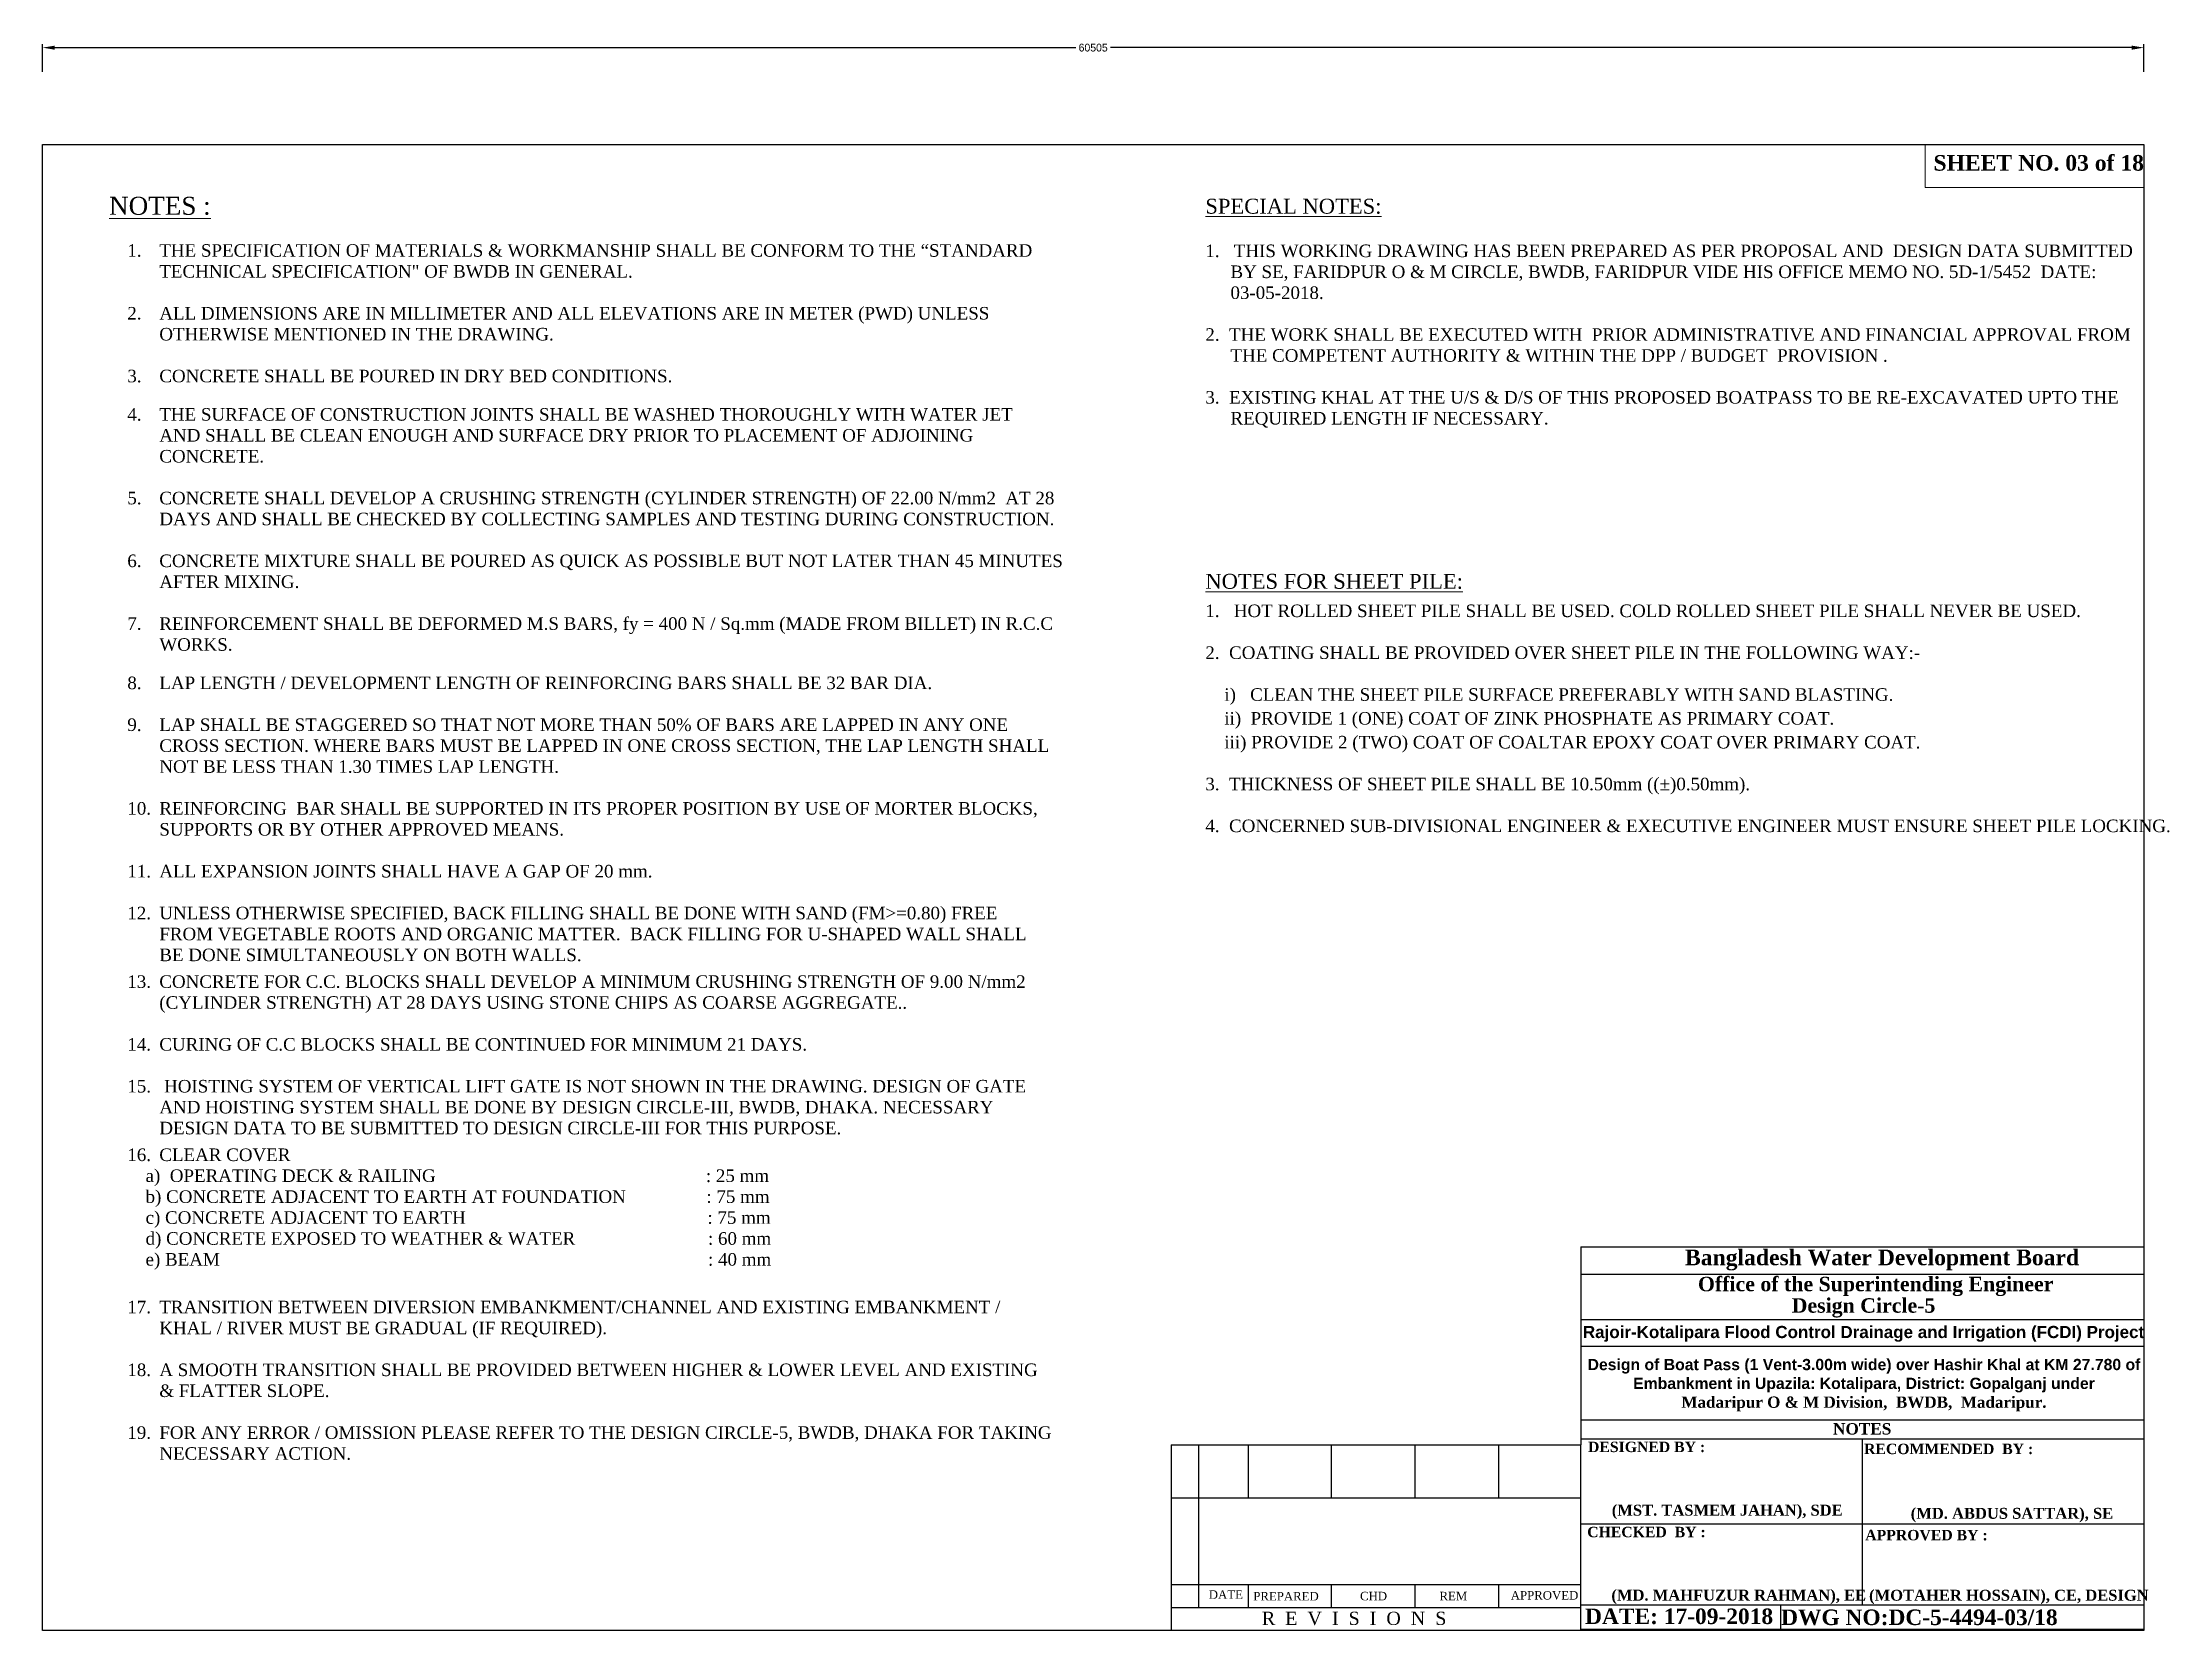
# Model space of a CAD drawing. Extents: x -1206532 to 786809, y -4288605 to 172932.
# Drawn here: x -919921 to -858678, y -4256567 to -4210843 of the extents above; entities that cross this region are included whole.
import ezdxf

# ---------------------------------------------------------------- set-up
doc = ezdxf.new("R2010")
doc.units = 0
doc.header["$LTSCALE"] = 300
doc.header["$MEASUREMENT"] = 0
doc.layers.get('DEFPOINTS').update_dxf_attribs({"linetype": 'CONTINUOUS'})
doc.layers.add('LINE', color=7, linetype='CONTINUOUS')
doc.layers.add('Other line', color=7, linetype='CONTINUOUS', lineweight=15)
doc.styles.add('Arial-25', font='ARIAL_0.TTF')
doc.styles.add('SMALL', font='ROMANS.SHX')
doc.dimstyles.new('3', dxfattribs={"dimtxt": 225, "dimasz": 350, "dimexe": 100, "dimexo": 25, "dimgap": 9, "dimtad": 0, "dimdec": 0, "dimzin": 0, "dimdsep": 46, "dimtxsty": 'Standard', "dimcen": 0, "dimclrd": 5, "dimclre": 6, "dimclrt": 1, "dimadec": 0, "dimazin": 0, "dimtfac": 1, "dimtdec": 0, "dimtofl": 0, "dimtmove": 2, "dimatfit": 3, "dimfxl": 1, "dimtolj": 1, "dimtzin": 0, "dimarcsym": 0})

msp = doc.modelspace()

# ---------------------------------------------------------------- texts
at = {"layer": 'LINE', "insert": (-865473.241, -4214082.308), "char_height": 450, "width": 5986.16832, "attachment_point": 1, "style": 'SMALL'}
msp.add_mtext('{\\fTimes New Roman|b1|i0|c0|p18;SHEET NO. 03 of 18}', dxfattribs=at)
at = {"layer": 'LINE', "color": 7, "lineweight": 9, "char_height": 361.4625, "attachment_point": 1, "style": 'Arial-25'}
for s, insert, width in [('{\\fTimes New Roman|b0|i0|c0|p18;\\H1.429x;\\LNOTES :\\l\\P\\H0.5833x;\\P\\pi-921.3,l1446,t1446;\\H1.2x;1.^ITHE SPECIFICATION OF MATERIALS & WORKMANSHIP SHALL BE CONFORM TO THE “STANDARD \\P\\pi0;TECHNICAL SPECIFICATION" OF BWDB IN GENERAL.\\P\\pl0,tz;\\P\\pi-921.3,l1446,t1446;\\H0.9998x;2.^IALL DIMENSIONS ARE IN MILLIMETER AND ALL ELEVATIONS ARE IN METER (PWD) UNLESS \\P\\pi0;OTHERWISE MENTIONED IN THE DRAWING.\\P\\pl0,tz; \\P\\pi-921.3,l1446,t1446;3.^ICONCRETE SHALL BE POURED IN DRY BED CONDITIONS.\\P\\pi0,l0,tz;\\H0.2767x; \\H3.013x;\\P\\pi-921.3,l1446,t1446;\\H1.199x;4.^ITHE SURFACE OF CONSTRUCTION JOINTS SHALL BE WASHED THOROUGHLY WITH WATER JET \\P\\pi0;AND SHALL BE CLEAN ENOUGH AND SURFACE DRY PRIOR TO PLACEMENT OF ADJOINING \\PCONCRETE.\\P\\pl0,tz; \\P\\pi-921.3,l1446,t1446;5.^ICONCRETE SHALL DEVELOP A CRUSHING STRENGTH (CYLINDER STRENGTH) OF 22.00 N/mm2  AT 28 \\P\\pi0;DAYS AND SHALL BE CHECKED BY COLLECTING SAMPLES AND TESTING DURING CONSTRUCTION.\\P\\pl0,tz; \\P\\pi-921.3,l1446,t1446;6.^ICONCRETE MIXTURE SHALL BE POURED AS QUICK AS POSSIBLE BUT NOT LATER THAN 45 MINUTES AFTER MIXING.\\P\\pi0,l0,tz; \\P\\pi-921.3,l1446,t1446;7.^IREINFORCEMENT SHALL BE DEFORMED M.S BARS, fy = 400 N / Sq.mm (MADE FROM BILLET) IN R.C.C \\P\\pi0;WORKS.\\P\\pl0,tz;\\H0.2768x;  \\H3.015x;\\P\\pi-921.3,l1446,t1446;\\H1.199x;8.^ILAP LENGTH / DEVELOPMENT LENGTH OF REINFORCING BARS SHALL BE 32 BAR DIA.\\H0.9994x; \\P\\pi0,l0,tz;\\P\\pi-921.3,l1446,t1446;9.^ILAP SHALL BE STAGGERED SO THAT NOT MORE THAN 50% OF BARS ARE LAPPED IN ANY ONE CROSS SECTION. WHERE BARS MUST BE LAPPED IN ONE CROSS SECTION, THE LAP LENGTH SHALL NOT BE LESS THAN 1.30 TIMES LAP LENGTH\\H0.9997x;.\\P\\pi0,l0,tz;\\P\\pi-921.3,l1446,t1446;\\H1.001x;10.^IREINFORCING  BAR SHALL BE SUPPORTED IN ITS PROPER POSITION BY USE OF MORTER BLOCKS,  SUPPORTS OR BY OTHER APPROVED MEANS.\\P\\pi0,l0,tz;\\P\\pi-921.3,l1446,t1446;11.^IALL EXPANSION JOINTS SHALL HAVE A GAP OF 20 mm.\\P\\pi0,l0,tz;\\H0.9994x;\\P\\pi-921.3,l1446,t1446;12.^IUNLESS OTHERWISE SPECIFIED, BACK FILLING SHALL BE DONE WITH SAND (FM>=0.80) FREE \\P\\pi0;FROM VEGETABLE ROOTS AND ORGANIC MATTER.  BACK FILLING FOR U-SHAPED WALL SHALL \\PBE DONE SIMULTANEOUSLY ON BOTH WALLS.\\P\\pi-1084,l1084,t1084;\\H0.2768x;\\P\\pi-921.3,l1446,t1446;\\H3.613x;13.^ICONCRETE FOR C.C. BLOCKS SHALL DEVELOP A MINIMUM CRUSHING STRENGTH OF 9.00 N/mm2 \\P\\pi0;(CYLINDER STRENGTH) AT 28 DAYS USING STONE CHIPS AS COARSE AGGREGATE..\\P\\pl0,tz; \\P\\pi-921.3,l1446,t1446;14.^ICURING OF C.C BLOCKS SHALL BE CONTINUED FOR MINIMUM 21 DAYS.\\P\\pi0,l0,tz; \\P\\pi-921.3,l1446,t1446;15.^I HOISTING SYSTEM OF VERTICAL LIFT GATE IS NOT SHOWN IN THE DRAWING. DESIGN OF GATE \\P\\pi0;AND HOISTING SYSTEM SHALL BE DONE BY DESIGN CIRCLE-III, BWDB, DHAKA. NECESSARY \\PDESIGN DATA TO BE SUBMITTED TO DESIGN CIRCLE-III FOR THIS PURPOSE.\\P\\pl0,tz;\\H0.2768x;\\P\\pi-921.3,l1446,t1446;\\H3.613x;16.^ICLEAR COVER  \\P\\pi525,l525,tz;a)  OPERATING DECK & RAILING                                                         : 25 mm \\Pb) CONCRETE ADJACENT TO EARTH AT FOUNDATION                 : 75 mm \\Pc) CONCRETE ADJACENT TO EARTH                                                   : 75 mm \\Pd) CONCRETE EXPOSED TO WEATHER & WATER                            : 60 mm \\Pe) BEAM                                                                                                       : 40 mm\\P \\P\\pi0,l0;\\H0.2768x; \\P\\pi-921.3,l1446,t1446;\\H3.613x;17.^ITRANSITION BETWEEN DIVERSION EMBANKMENT/CHANNEL AND EXISTING EMBANKMENT / \\P\\pi0;KHAL / RIVER MUST BE GRADUAL (IF REQUIRED).\\P\\pl0,tz;  \\P\\pi-921.3,l1446,t1446;18.^IA SMOOTH TRANSITION SHALL BE PROVIDED BETWEEN HIGHER & LOWER LEVEL AND EXISTING \\P\\pi0;& FLATTER SLOPE.\\P\\pl0,tz;  \\P\\pi-921.3,l1446,t1446;19.^IFOR ANY ERROR / OMISSION PLEASE REFER TO THE DESIGN CIRCLE-5, BWDB, DHAKA FOR TAKING \\P\\pi0;NECESSARY ACTION.\\P\\pl0,tz;\\H0.2767x;  }', (-918004.698, -4215285.444), 27406.99414), ('\\A1;{\\fTimes New Roman|b0|i0|c0|p18;\\H1.19x;\\LSPECIAL NOTES:\\H0.8403x;\\l^J}\\P\\pi-723,l723,t361.4,723;{\\fTimes New Roman|b0|i0|c0|p18;1.   THIS WORKING DRAWING HAS BEEN PREPARED AS PER PROPOSAL AND  DESIGN DATA SUBMITTED BY SE, FARIDPUR O & M CIRCLE, BWDB, FARIDPUR VIDE HIS OFFICE MEMO NO. 5D-1/5452  DATE: 03-05-2018. \\P\\P2.\\fTimes New Roman|b1|i0|c0|p18; \\fTimes New Roman|b0|i0|c0|p18; THE WORK SHALL BE EXECUTED WITH  PRIOR ADMINISTRATIVE AND FINANCIAL APPROVAL FROM THE COMPETENT AUTHORITY & WITHIN THE DPP / BUDGET  PROVISION .\\P\\P3.  EXISTING KHAL AT THE U/S & D/S OF THIS PROPOSED BOATPASS TO BE RE-EXCAVATED UPTO THE REQUIRED LENGTH IF NECESSARY.}', (-886438.804, -4215340.444), 26638.52326), ('\\A1;{\\fTimes New Roman|b0|i0|c0|p18;\\H1.19x;\\LNOTES FOR SHEET PILE:\\H0.8403x;\\l^J\\fArial|b0|i0|c0|p34;\\H0.2767x;\\P\\pi-723,l723,t361.4,723;\\fTimes New Roman|b0|i0|c0|p18;\\H3.615x;1.   HOT ROLLED SHEET PILE SHALL BE USED. COLD ROLLED SHEET PILE SHALL NEVER BE USED.\\P\\P2.\\fTimes New Roman|b1|i0|c0|p18; \\fTimes New Roman|b0|i0|c0|p18; COATING SHALL BE PROVIDED OVER SHEET PILE IN THE FOLLOWING WAY:-\\P\\P    i)   CLEAN THE SHEET PILE SURFACE PREFERABLY WITH SAND BLASTING.\\P\\H0.1383x;\\P\\H7.229x;    ii)  PROVIDE 1 (ONE) COAT OF ZINK PHOSPHATE AS PRIMARY COAT.\\P\\H0.1383x;\\P\\H7.229x;    iii) PROVIDE 2 (TWO) COAT OF COALTAR EPOXY COAT OVER PRIMARY COAT.\\P\\P\\pi-722.9,l722.9,t361.4,722.9;\\H0.9997x;3.  THICKNESS OF SHEET PILE SHALL BE 10.50mm ((\\H1.001x;\\C0;%%P)\\H0.9995x;\\C7;0.50mm).\\H0.9995x;\\P\\P\\pi-722.9,l722.9,t361.4,722.9;4.  CONCERNED SUB-DIVISIONAL ENGINEER & EXECUTIVE ENGINEER MUST ENSURE SHEET PILE LOCKING.}', (-886438.804, -4226141.444), 26638.52326)]:
    msp.add_mtext(s, dxfattribs=dict(at, insert=insert, width=width))
at = {"layer": 'LINE', "lineweight": 25, "attachment_point": 8}
for s, insert, char_height, width in [('{\\fTimes New Roman|b1|i0|c0|p18;Bangladesh Water Development Board}', (-866952.986, -4246201.743), 450, 17491.9019), ('{\\fTimes New Roman|b1|i0|c0|p18;Office of the Superintending Engineer}', (-867137.382, -4246939.494), 416.30601, 16649.04404), ('{\\fTimes New Roman|b1|i0|c0|p18;Design Circle-5}', (-867487.735, -4247557.351), 416.30601, 16649.04404), ('{\\fArial|b1|i0|c0|p34;Rajoir-Kotalipara Flood Control Drainage and Irrigation (FCDI) Project}', (-867486.871, -4248255.736), 350, 16242.9698), ('\\pt0.003724;{\\fArial|b1|i0|c0|p34;Design of Boat Pass (1 Vent-3.00m wide) over Hashir Khal at KM 27.780 of Embankment in Upazila: Kotalipara, District: Gopalganj under \\P\\ptz;\\fTimes New Roman|b1|i0|c0|p18;Madaripur O & M Division,  BWDB,  Madaripur.}', (-867474.089, -4250261.128), 325, 16796.27896)]:
    msp.add_mtext(s, dxfattribs=dict(at, insert=insert, char_height=char_height, width=width))
at = {"layer": 'LINE', "color": 7, "lineweight": 9, "insert": (-867525.71, -4250929.822), "char_height": 327.813, "width": 13986.50595, "attachment_point": 8}
msp.add_mtext('{\\fTimes New Roman|b1|i0|c0|p18;NOTES}', dxfattribs=at)
at = {"layer": 'LINE', "lineweight": 25, "attachment_point": 1}
for s, insert, char_height in [('{\\fTimes New Roman|b1|i0|c0|p18;DESIGNED BY :}', (-875420.764, -4251131.221), 300), ('{\\fTimes New Roman|b1|i0|c0|p18;RECOMMENDED  BY :}', (-867471.359, -4251189.06), 300), ('{\\fTimes New Roman|b1|i0|c0|p18;\\C0;(MST. TASMEM JAHAN), SDE}', (-874735.477, -4252945.695), 315), ('{\\fTimes New Roman|b1|i0|c0|p18;\\C0;(MD. ABDUS SATTAR), SE}', (-866127.827, -4253036.683), 315), ('{\\fTimes New Roman|b1|i0|c0|p18;CHECKED  BY :}', (-875443.054, -4253581.959), 300), ('{\\fTimes New Roman|b1|i0|c0|p18;APPROVED BY :}', (-867437.018, -4253671.409), 300), ('{\\fTimes New Roman|b0|i0|c0|p18;DATE }', (-886339.883, -4255411.47), 244.06172), ('{\\fTimes New Roman|b0|i0|c0|p18;PREPARED\\fTimes New Roman|b1|i0|c0|p18; }', (-885058.989, -4255459.429), 244.06172), ('{\\fTimes New Roman|b0|i0|c0|p18;CHD}', (-881984.604, -4255454.297), 244.06172), ('{\\fTimes New Roman|b0|i0|c0|p18; REM }', (-879789.036, -4255454.297), 244.06172), ('{\\fTimes New Roman|b0|i0|c0|p18;APPROVED}', (-877645.25, -4255433.318), 244.06172), ('{\\fTimes New Roman|b1|i0|c0|p18;\\C0;(MD. MAHFUZUR RAHMAN), EE}', (-874747.181, -4255393.159), 315), ('{\\fTimes New Roman|b1|i0|c0|p18;\\C0;(MOTAHER HOSSAIN), CE, DESIGN}', (-867327.035, -4255395.032), 315), ('{\\fTimes New Roman|b0|i0|c0|p18;R  E  V  I  S  I  O  N  S}', (-884810.622, -4256027.555), 381.34645), ('{\\fTimes New Roman|b1|i0|c0|p18;DATE: 17-09-2018}', (-875505.567, -4255936.346), 446.60367), ('{\\fTimes New Roman|b1|i0|c0|p18; DWG NO:DC-5-4494-03/18}', (-870029.126, -4255964.532), 446.60367)]:
    msp.add_mtext(s, dxfattribs=dict(at, insert=insert, char_height=char_height))

# ---------------------------------------------------------------- blocks, each defined once
blk = doc.blocks.new('*D183')
at = {"layer": 'DEFPOINTS', "color": 0, "lineweight": 30}
for p in [(-859416, -4210990), (-919921, -4213781), (-859416, -4213781)]:
    blk.add_point(p, dxfattribs=at)
at = {"layer": 'Other line', "color": 0, "linetype": 'ByBlock', "lineweight": -2}
for p, q in [((-919921, -4211690), (-919921, -4210890)), ((-859416, -4211690), (-859416, -4210890))]:
    blk.add_line(p, q, dxfattribs=at)
at = {"layer": 'Other line', "linetype": 'ByBlock', "lineweight": -2}
for p, q in [((-919571, -4210990), (-890165, -4210990)), ((-859766, -4210990), (-889172, -4210990))]:
    blk.add_line(p, q, dxfattribs=at)
at = {"layer": 'Other line', "lineweight": 30}
for points in [[(-919571, -4210932), (-919571, -4211049), (-919921, -4210990)], [(-859766, -4210932), (-859766, -4211049), (-859416, -4210990)]]:
    blk.add_solid(points, dxfattribs=at)
at = {"layer": 'Other line', "color": 0, "lineweight": 30, "insert": (-889669, -4210990), "char_height": 225, "attachment_point": 5}
blk.add_mtext('\\A1;60505', dxfattribs=at)

# ---------------------------------------------------------------- dimensions: what is measured, and where the dimension line sits
at = {"layer": 'Other line', "color": 0, "lineweight": 30}
dim = msp.add_linear_dim(base=(-859416.081, -4210990.293), p1=(-919921.281, -4213781.444), p2=(-859416.081, -4213781.444), dimstyle='3', override={"dimclrd": 256, "dimclre": 0, "dimclrt": 0, "dimfxl": 700, "dimfxlon": 1}, dxfattribs=at)
dim.commit()
dim.dimension.update_dxf_attribs({"geometry": '*D183', "text_midpoint": (-889668.681, -4210990.293)})

# ---------------------------------------------------------------- linework, layer by layer
at = {"layer": 'LINE', "lineweight": 25}
for p, q in [((-875627.603, -4245517.693), (-859416.081, -4245517.693)), ((-875627.603, -4245517.693), (-875627.603, -4251218.837)), ((-859416.081, -4245614.499), (-859416.081, -4256542.264)), ((-875627.603, -4246304.854), (-859416.081, -4246304.854)), ((-875627.603, -4247610.518), (-859416.081, -4247610.518)), ((-875627.603, -4247610.518), (-859416.081, -4247610.518)), ((-875627.603, -4247610.518), (-859416.081, -4247610.518)), ((-875627.603, -4247610.518), (-859416.081, -4247610.518)), ((-875627.603, -4248380.903), (-859416.081, -4248380.903)), ((-875627.603, -4248380.903), (-859416.081, -4248380.903)), ((-875627.603, -4248380.903), (-859416.081, -4248380.903)), ((-875627.603, -4248380.903), (-859416.081, -4248380.903)), ((-875627.603, -4250500.232), (-859416.081, -4250500.232)), ((-887426.24, -4251218.837), (-875627.603, -4251218.837)), ((-887426.24, -4251218.837), (-887426.24, -4256542.264)), ((-886631.365, -4251218.837), (-886631.365, -4255909.977)), ((-886631.365, -4251218.837), (-886631.365, -4255909.977)), ((-886631.365, -4251218.837), (-886631.365, -4255909.977)), ((-886631.365, -4251218.837), (-886631.365, -4255909.977)), ((-885203.346, -4251244.094), (-885203.346, -4252752.906)), ((-882808.085, -4252752.906), (-882808.085, -4251218.699)), ((-880394.733, -4252752.906), (-880394.733, -4251218.699)), ((-877990.998, -4252752.906), (-877990.998, -4251240.192)), ((-877912.218, -4251218.837), (-875627.603, -4251218.837)), ((-875627.603, -4251049.414), (-859416.081, -4251049.414)), ((-875627.603, -4256542.264), (-875627.603, -4251218.837)), ((-867521.842, -4251049.414), (-867521.842, -4255832.726)), ((-887426.24, -4252752.906), (-875746.991, -4252752.906)), ((-886594.943, -4252752.906), (-875627.603, -4252752.906)), ((-875627.603, -4253498.446), (-859416.081, -4253498.446)), ((-887426.24, -4255242.99), (-875746.991, -4255242.99)), ((-886594.943, -4255242.99), (-875627.603, -4255242.99)), ((-886594.943, -4255242.99), (-875746.991, -4255242.99)), ((-886594.943, -4255242.99), (-875746.991, -4255242.99)), ((-885203.346, -4255242.99), (-885203.346, -4255909.977)), ((-882808.085, -4255911.534), (-882808.085, -4255242.99)), ((-880394.733, -4255911.534), (-880394.733, -4255242.99)), ((-877990.998, -4255907.86), (-877990.998, -4255242.99)), ((-887426.24, -4255909.977), (-875746.991, -4255909.977)), ((-886594.943, -4255909.977), (-875627.603, -4255909.977)), ((-886594.943, -4255909.977), (-875746.991, -4255909.977)), ((-886594.943, -4255909.977), (-875746.991, -4255909.977)), ((-875627.603, -4255832.726), (-859416.081, -4255832.726)), ((-872405.076, -4255832.726), (-859416.081, -4255832.726)), ((-872405.076, -4255832.726), (-859416.081, -4255832.726)), ((-872405.076, -4255832.726), (-859416.081, -4255832.726)), ((-869873.805, -4255832.726), (-869873.805, -4256548.43)), ((-859416.081, -4256542.264), (-875627.603, -4256542.264)), ((-862714.569, -4256542.264), (-861633.59, -4256542.264))]:
    msp.add_line(p, q, dxfattribs=at)
at = {"layer": 'LINE'}
msp.add_lwpolyline([(-859416.081, -4256567.264), (-919921.281, -4256567.264), (-919921.281, -4213781.444), (-859416.081, -4213781.444)], close=True, dxfattribs=at)
at = {"layer": 'LINE', "lineweight": 9}
msp.add_lwpolyline([(-859416.081, -4213781.444), (-865710.572, -4213781.444), (-865710.572, -4215016.171), (-859416.081, -4215016.171)], close=True, dxfattribs=at)

msp.set_redraw_order([(e.dxf.handle, doc.entitydb.next_handle()) for e in msp.query("TEXT MTEXT ATTDEF DIMENSION ARC_DIMENSION")])  # texts and dimensions are drawn at this point

doc.saveas('drawing.dxf')
